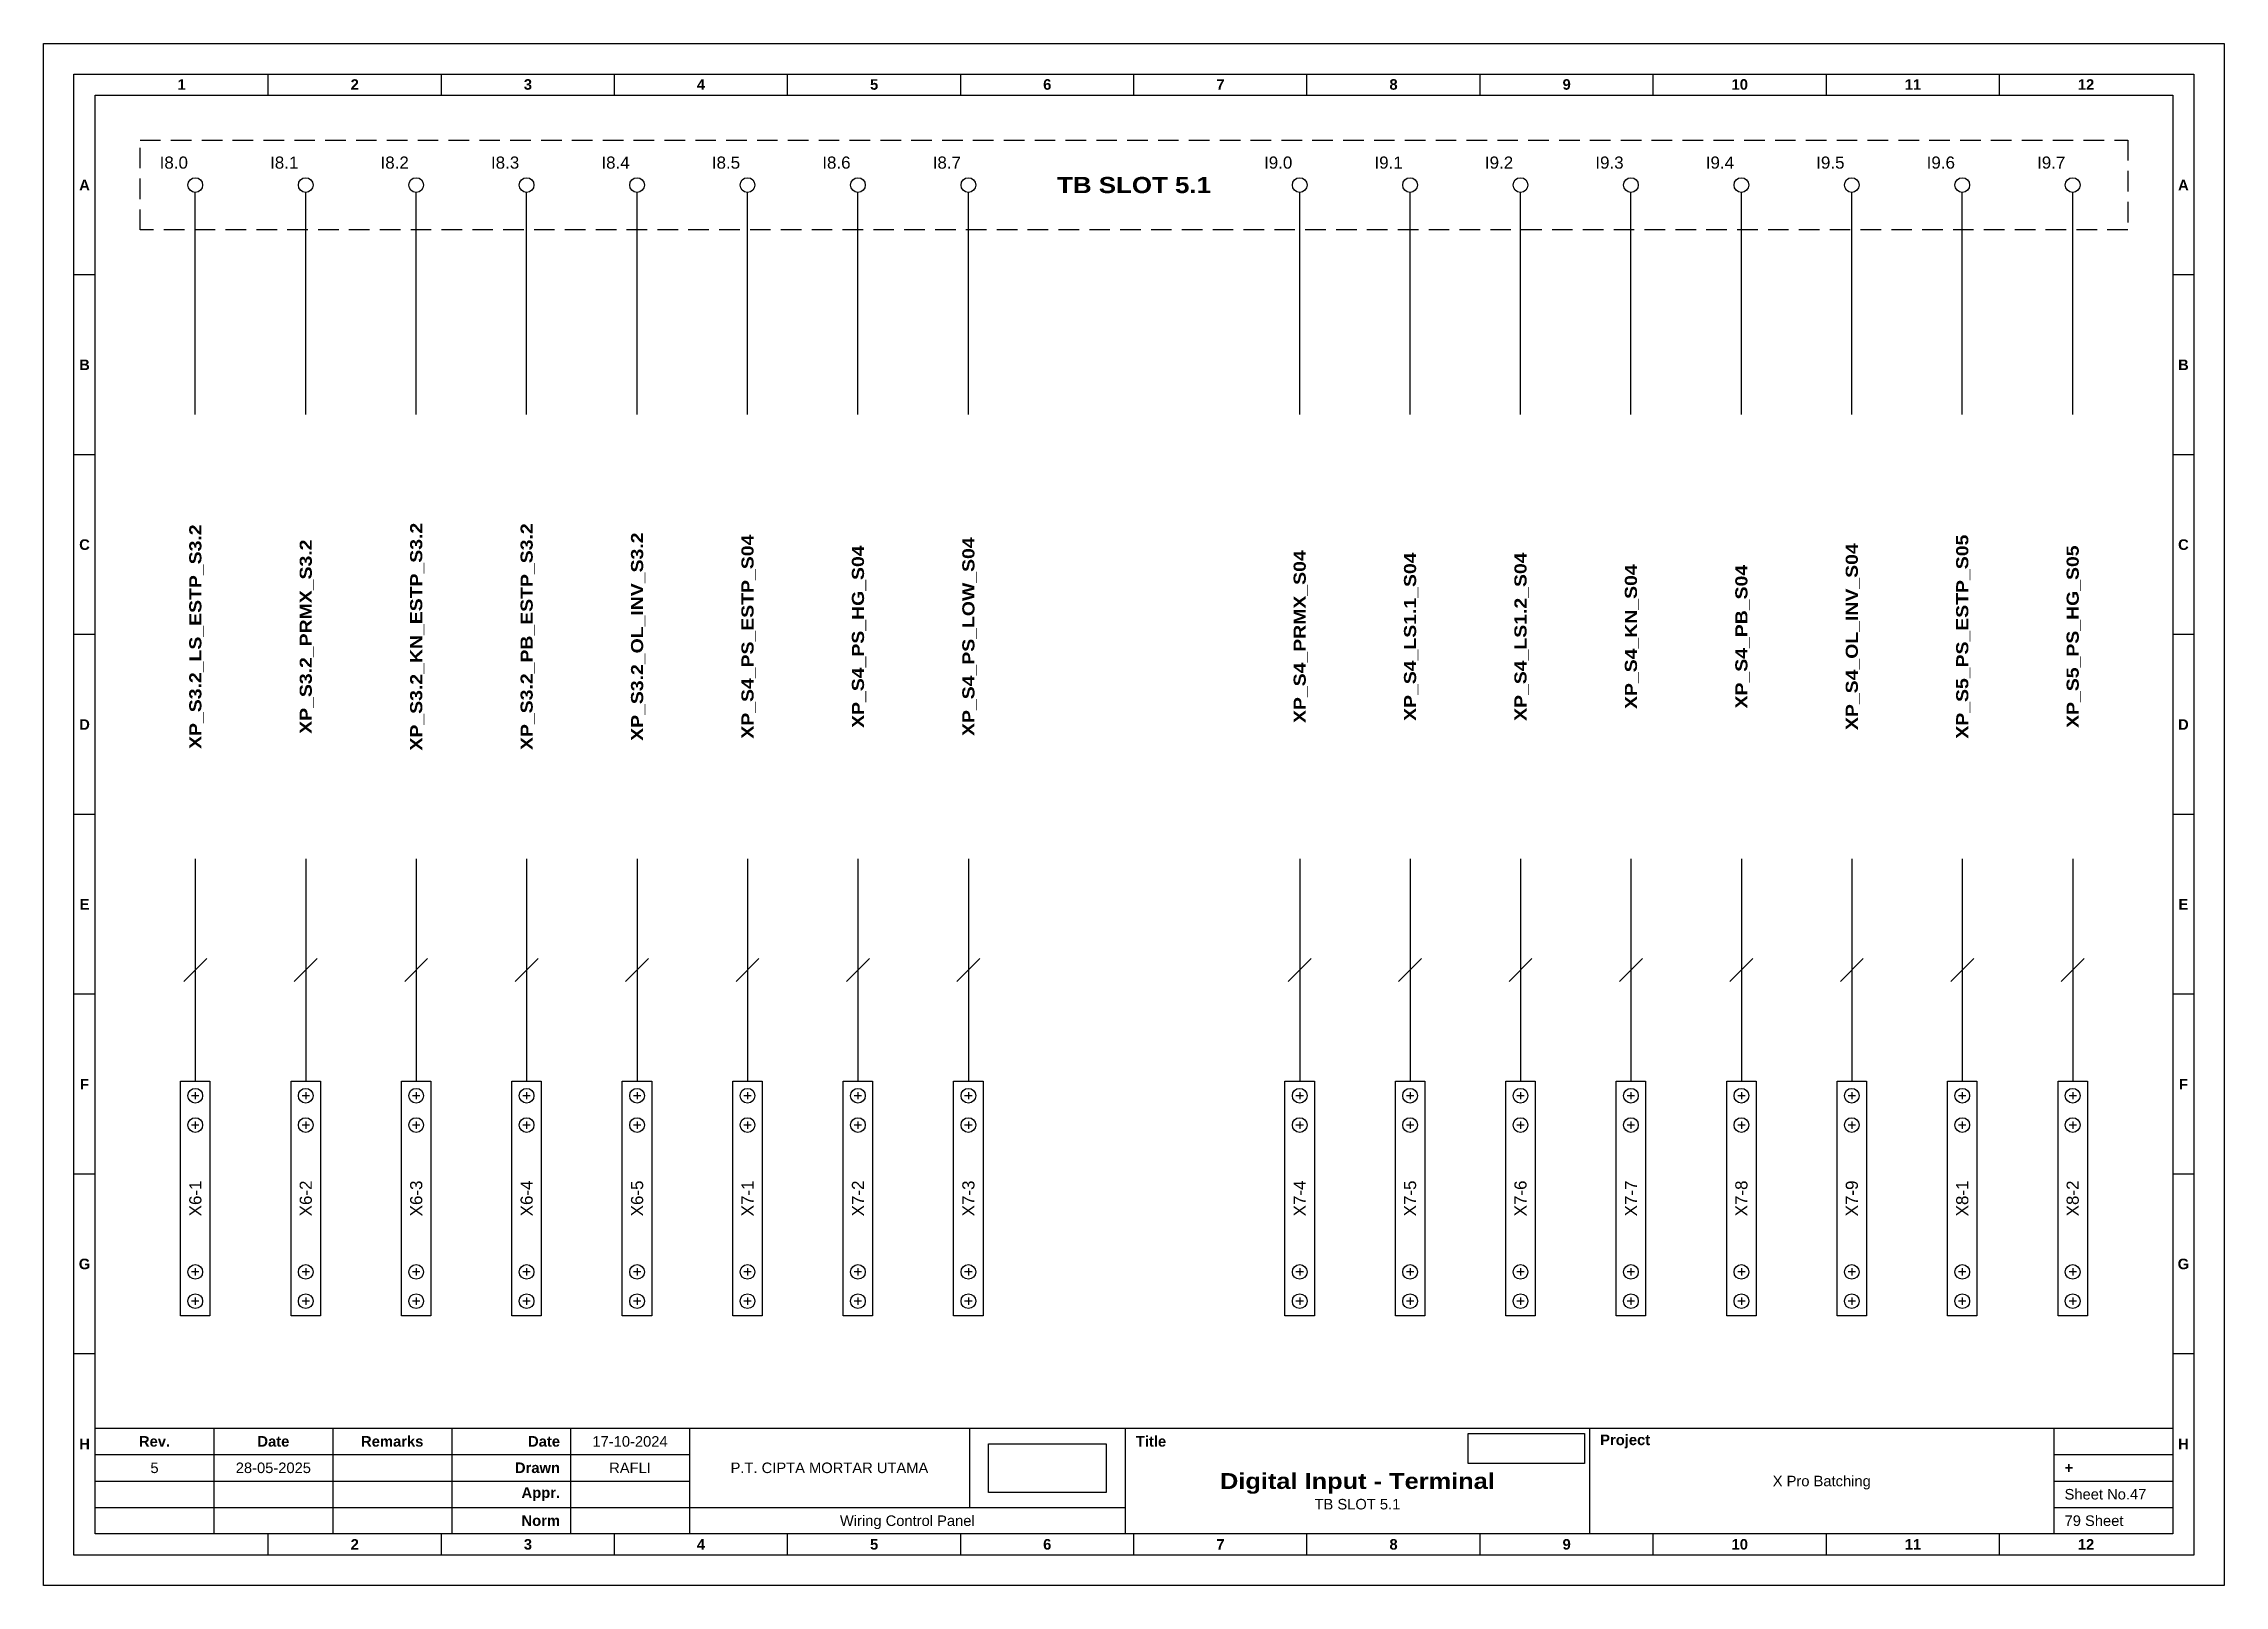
# Model space of a CAD drawing. Header units: millimetres. Extents: x 1758 to 3576, y 1915 to 2566.
# Drawn here: x 1758.5 to 2027.8, y 2145.2 to 2335.6 of the extents above; entities that cross this region are included whole.
import ezdxf
from ezdxf.enums import TextEntityAlignment as Align

# ---------------------------------------------------------------- set-up
doc = ezdxf.new("R2010")
doc.units = ezdxf.units.MM
doc.linetypes.add('HIDDEN', pattern=[9.525, 6.35, -3.175])
doc.styles.add('Bold', font='ariblk.ttf', dxfattribs={"height": 25.4})
doc.styles.get("Standard").update_dxf_attribs({"font": 'arial.ttf'})
picture_1 = doc.add_image_def('image1.png', size_in_pixel=(2048, 847))
picture_2 = doc.add_image_def('image2.png', size_in_pixel=(2092, 542))

msp = doc.modelspace()

# ---------------------------------------------------------------- texts
at = {"ltscale": 500}
for s, p in [('I8.0', (1776.31, 2320.95)), ('I8.1', (1789.95, 2320.95)), ('I8.2', (1803.59, 2320.95)), ('I8.3', (1817.23, 2320.95)), ('I8.4', (1830.87, 2320.95)), ('I8.5', (1844.51, 2320.95)), ('I8.6', (1858.15, 2320.95)), ('I8.7', (1871.79, 2320.95)), ('I9.0', (1912.71, 2320.95)), ('I9.1', (1926.35, 2320.95)), ('I9.2', (1939.99, 2320.95)), ('I9.3', (1953.63, 2320.95)), ('I9.4', (1967.27, 2320.95)), ('I9.5', (1980.91, 2320.95)), ('I9.6', (1994.55, 2320.95)), ('I9.7', (2008.19, 2320.95))]:
    msp.add_text(s, height=1.5, dxfattribs=at).set_placement(p, align=Align.MIDDLE_RIGHT)
at = {"ltscale": 500, "style": 'Bold'}
msp.add_text('TB SLOT 5.1', height=2, dxfattribs=at).set_placement((1893.16, 2318.18), align=Align.MIDDLE_CENTER)
for s, p in [('XP_S3.2_LS_ESTP_S3.2', (1777.22, 2262.4)), ('XP_S3.2_KN_ESTP_S3.2', (1804.5, 2262.4)), ('XP_S3.2_PB_ESTP_S3.2', (1818.14, 2262.4)), ('XP_S3.2_PRMX_S3.2', (1790.86, 2262.4)), ('XP_S3.2_OL_INV_S3.2', (1831.78, 2262.4)), ('XP_S4_PS_ESTP_S04', (1845.42, 2262.4)), ('XP_S4_PS_HG_S04', (1859.06, 2262.4)), ('XP_S4_PS_LOW_S04', (1872.7, 2262.4)), ('XP_S4_OL_INV_S04', (1981.81, 2262.4)), ('XP_S5_PS_ESTP_S05', (1995.45, 2262.4)), ('XP_S5_PS_HG_S05', (2009.09, 2262.4)), ('XP_S4_PRMX_S04', (1913.62, 2262.4)), ('XP_S4_LS1.1_S04', (1927.25, 2262.4)), ('XP_S4_LS1.2_S04', (1940.89, 2262.4)), ('XP_S4_KN_S04', (1954.53, 2262.4)), ('XP_S4_PB_S04', (1968.17, 2262.4))]:
    msp.add_text(s, height=1.5, rotation=90, dxfattribs=at).set_placement(p, align=Align.MIDDLE_CENTER)
at = {"ltscale": 500}
for s, p in [('X6-4', (1818.14, 2193.02)), ('X7-4', (1913.62, 2193.02)), ('X6-1', (1777.22, 2193.02)), ('X6-2', (1790.86, 2193.02)), ('X6-3', (1804.5, 2193.02)), ('X6-5', (1831.78, 2193.02)), ('X7-1', (1845.42, 2193.02)), ('X7-2', (1859.06, 2193.02)), ('X7-3', (1872.7, 2193.02)), ('X7-5', (1927.25, 2193.02)), ('X7-6', (1940.89, 2193.02)), ('X7-7', (1954.53, 2193.02)), ('X7-8', (1968.17, 2193.02)), ('X7-9', (1981.81, 2193.02)), ('X8-1', (1995.45, 2193.02)), ('X8-2', (2009.09, 2193.02))]:
    msp.add_text(s, height=1.5, rotation=90, dxfattribs=at).set_placement(p, align=Align.MIDDLE_CENTER)

# ---------------------------------------------------------------- blocks, each defined once
blk = doc.blocks.new('KOP MU PROJECT')
at = {"color": 6, "ltscale": 50}
for p, q in [((27.74, 184.05), (27.74, 186.66)), ((49.13, 184.05), (49.13, 186.66)), ((70.51, 184.05), (70.51, 186.66)), ((91.89, 184.05), (91.89, 186.66)), ((113.27, 184.05), (113.27, 186.66)), ((134.66, 184.05), (134.66, 186.66)), ((156.04, 184.05), (156.04, 186.66)), ((177.42, 184.05), (177.42, 186.66)), ((198.8, 184.05), (198.8, 186.66)), ((220.19, 184.05), (220.19, 186.66)), ((241.57, 184.05), (241.57, 186.66)), ((6.36, 161.84), (3.75, 161.84)), ((265.59, 161.84), (262.98, 161.84)), ((6.36, 139.63), (3.75, 139.63)), ((265.59, 139.63), (262.98, 139.63)), ((6.36, 117.42), (3.75, 117.42)), ((265.59, 117.42), (262.98, 117.42)), ((6.36, 95.22), (3.75, 95.22)), ((265.59, 95.22), (262.98, 95.22)), ((6.36, 73.01), (3.75, 73.01)), ((265.59, 73.01), (262.98, 73.01)), ((6.36, 50.8), (3.75, 50.8)), ((265.59, 50.8), (262.98, 50.8)), ((6.36, 28.59), (3.75, 28.59)), ((265.59, 28.59), (262.98, 28.59)), ((27.74, 3.75), (27.74, 6.36)), ((49.13, 3.75), (49.13, 6.36)), ((70.51, 3.75), (70.51, 6.36)), ((91.89, 3.75), (91.89, 6.36)), ((113.27, 3.75), (113.27, 6.36)), ((134.66, 3.75), (134.66, 6.36)), ((156.04, 3.75), (156.04, 6.36)), ((177.42, 3.75), (177.42, 6.36)), ((198.8, 3.75), (198.8, 6.36)), ((220.19, 3.75), (220.19, 6.36)), ((241.57, 3.75), (241.57, 6.36))]:
    blk.add_line(p, q, dxfattribs=at)
at = {"ltscale": 50}
for p, q in [((6.36, 19.41), (262.98, 19.41)), ((21.04, 19.41), (21.04, 6.36)), ((35.72, 19.41), (35.72, 6.36)), ((50.41, 19.41), (50.41, 6.36)), ((65.09, 19.41), (65.09, 6.36)), ((79.77, 19.41), (79.77, 6.36)), ((114.35, 19.41), (114.35, 9.62)), ((133.6, 19.41), (133.6, 6.36)), ((190.95, 19.41), (190.95, 6.36)), ((248.3, 19.41), (248.3, 6.36)), ((6.36, 16.15), (79.77, 16.15)), ((248.3, 16.15), (262.98, 16.15)), ((6.36, 12.89), (79.77, 12.89)), ((248.3, 12.89), (262.98, 12.89)), ((6.36, 9.62), (133.6, 9.62)), ((248.3, 9.62), (262.98, 9.62))]:
    blk.add_line(p, q, dxfattribs=at)
at = {"color": 1, "ltscale": 50}
blk.add_lwpolyline([(269.34, 0), (0, 0), (0, 190.41), (269.34, 190.41)], close=True, dxfattribs=at)
at = {"color": 6, "ltscale": 50}
for points in [[(265.59, 3.75), (3.75, 3.75), (3.75, 186.66), (265.59, 186.66)], [(262.98, 6.36), (6.36, 6.36), (6.36, 184.05), (262.98, 184.05)]]:
    blk.add_lwpolyline(points, close=True, dxfattribs=at)
at = {"ltscale": 50, "char_height": 1.305, "attachment_point": 4}
for s, width, heights, insert in [('\\pxqc;{\\fArial|b1|i0|c0|p34;1}', 21.3825, [2.51], (6.36, 185.36)), ('\\pxqc;{\\fArial|b1|i0|c0|p34;2}', 21.3825, [2.51], (27.74, 185.36)), ('\\pxqc;{\\fArial|b1|i0|c0|p34;3}', 21.3825, [2.51], (49.13, 185.36)), ('\\pxqc;{\\fArial|b1|i0|c0|p34;4}', 21.3825, [2.51], (70.51, 185.36)), ('\\pxqc;{\\fArial|b1|i0|c0|p34;5}', 21.3825, [2.51], (91.89, 185.36)), ('\\pxqc;{\\fArial|b1|i0|c0|p34;6}', 21.3825, [2.51], (113.27, 185.36)), ('\\pxqc;{\\fArial|b1|i0|c0|p34;7}', 21.3825, [2.51], (134.66, 185.36)), ('\\pxqc;{\\fArial|b1|i0|c0|p34;8}', 21.3825, [2.51], (156.04, 185.36)), ('\\pxqc;{\\fArial|b1|i0|c0|p34;9}', 21.3825, [2.51], (177.42, 185.36)), ('\\pxqc;{\\fArial|b1|i0|c0|p34;10}', 21.3825, [2.51], (198.8, 185.36)), ('\\pxqc;{\\fArial|b1|i0|c0|p34;11}', 21.3825, [2.51], (220.19, 185.36)), ('\\pxqc;{\\fArial|b1|i0|c0|p34;12}', 21.3825, [2.51], (241.57, 185.36)), ('\\pxqc;{\\fArial|b1|i0|c0|p34;A}', 2.61, [2.51], (3.75, 172.95)), ('\\pxqc;{\\fArial|b1|i0|c0|p34;A}', 2.61, [2.51], (262.98, 172.95)), ('\\pxqc;{\\fArial|b1|i0|c0|p34;B}', 2.61, [2.51], (3.75, 150.74)), ('\\pxqc;{\\fArial|b1|i0|c0|p34;B}', 2.61, [2.51], (262.98, 150.74)), ('\\pxqc;{\\fArial|b1|i0|c0|p34;C}', 2.61, [2.51], (3.75, 128.53)), ('\\pxqc;{\\fArial|b1|i0|c0|p34;C}', 2.61, [2.51], (262.98, 128.53)), ('\\pxqc;{\\fArial|b1|i0|c0|p34;D}', 2.61, [2.51], (3.75, 106.32)), ('\\pxqc;{\\fArial|b1|i0|c0|p34;D}', 2.61, [2.51], (262.98, 106.32)), ('\\pxqc;{\\fArial|b1|i0|c0|p34;E}', 2.61, [2.51], (3.75, 84.11)), ('\\pxqc;{\\fArial|b1|i0|c0|p34;E}', 2.61, [2.51], (262.98, 84.11)), ('\\pxqc;{\\fArial|b1|i0|c0|p34;F}', 2.61, [2.51], (3.75, 61.9)), ('\\pxqc;{\\fArial|b1|i0|c0|p34;F}', 2.61, [2.51], (262.98, 61.9)), ('\\pxqc;{\\fArial|b1|i0|c0|p34;G}', 2.61, [2.51], (3.75, 39.69)), ('\\pxqc;{\\fArial|b1|i0|c0|p34;G}', 2.61, [2.51], (262.98, 39.69)), ('\\pxqc;{\\fArial|b1|i0|c0|p34;H}', 2.61, [2.51], (3.75, 17.47)), ('\\pxqc;{\\fArial|b1|i0|c0|p34;Rev.}', 14.6811, [2.88], (6.36, 17.78)), ('\\pxqc;{\\fArial|b1|i0|c0|p34;Date}', 14.6811, [2.88], (21.04, 17.78)), ('\\pxqc;{\\fArial|b1|i0|c0|p34;Remarks}', 14.6811, [2.88], (35.72, 17.78)), ('\\pxqr;{\\fArial|b1|i0|c0|p34;Date}', 13.3761, [2.88], (50.41, 17.78)), ('\\pxql;{\\fArial|b1|i0|c0|p34;Title}', 50.2419, [2.88], (134.9, 17.78)), ('\\pxql;{\\fArial|b1|i0|c0|p34;Project}', 50.2419, [2.88], (192.25, 17.78)), ('\\pxqc;{\\fArial|b1|i0|c0|p34;H}', 2.61, [2.51], (262.98, 17.47)), ('\\pxqr;{\\fArial|b1|i0|c0|p34;Drawn}', 13.3761, [2.88], (50.41, 14.52)), ('\\pxql;{\\fArial|b1|i0|c0|p34;+}', 14.6811, [2.88], (249.61, 14.52)), ('\\pxqr;{\\fArial|b1|i0|c0|p34;Appr.}', 13.3761, [2.88], (50.41, 11.26)), ('\\pxqr;{\\fArial|b1|i0|c0|p34;Norm}', 13.3761, [2.88], (50.41, 7.99)), ('\\pxqc;{\\fArial|b1|i0|c0|p34;2}', 21.3825, [2.51], (27.74, 5.06)), ('\\pxqc;{\\fArial|b1|i0|c0|p34;3}', 21.3825, [2.51], (49.13, 5.06)), ('\\pxqc;{\\fArial|b1|i0|c0|p34;4}', 21.3825, [2.51], (70.51, 5.06)), ('\\pxqc;{\\fArial|b1|i0|c0|p34;5}', 21.3825, [2.51], (91.89, 5.06)), ('\\pxqc;{\\fArial|b1|i0|c0|p34;6}', 21.3825, [2.51], (113.27, 5.06)), ('\\pxqc;{\\fArial|b1|i0|c0|p34;7}', 21.3825, [2.51], (134.66, 5.06)), ('\\pxqc;{\\fArial|b1|i0|c0|p34;8}', 21.3825, [2.51], (156.04, 5.06)), ('\\pxqc;{\\fArial|b1|i0|c0|p34;9}', 21.3825, [2.51], (177.42, 5.06)), ('\\pxqc;{\\fArial|b1|i0|c0|p34;10}', 21.3825, [2.51], (198.8, 5.06)), ('\\pxqc;{\\fArial|b1|i0|c0|p34;11}', 21.3825, [2.51], (220.19, 5.06)), ('\\pxqc;{\\fArial|b1|i0|c0|p34;12}', 21.3825, [2.51], (241.57, 5.06))]:
    blk.add_mtext_dynamic_manual_height_columns(s, width=width, gutter_width=0.0326, heights=heights, dxfattribs=dict(at, insert=insert))
at = {"ltscale": 50}
for tag, p in [('DATECREATED', (72.43, 17.78)), ('REV', (13.7, 14.52)), ('REVDATE', (28.38, 14.52)), ('REMARKS', (43.06, 14.52)), ('DRAWN', (72.43, 14.52)), ('COMPANY', (97.06, 14.52)), ('PROJECT', (219.62, 12.89)), ('APPR', (72.43, 11.26)), ('NORM', (72.43, 7.99)), ('DRAWINGCATEGORY', (106.68, 7.99)), ('DESCRIPTION', (162.27, 10.03))]:
    blk.add_attdef(tag, text='', height=1.3, dxfattribs=at).set_placement(p, align=Align.MIDDLE_CENTER)
at = {"ltscale": 50, "style": 'Bold'}
blk.add_attdef('TITLE', text='', height=1.96, dxfattribs=at).set_placement((162.27, 12.89), align=Align.MIDDLE_CENTER)
at = {"ltscale": 50}
for tag, p in [('SHEETNUMBER', (249.61, 11.26)), ('TOTALSHEET', (249.61, 7.99))]:
    blk.add_attdef(tag, text='', height=1.3, dxfattribs=at).set_placement(p, align=Align.MIDDLE_LEFT)
image = blk.add_image(picture_1, insert=(116.72, 11.48), size_in_units=(14.5, 6), dxfattribs=at)
image.dxf.flags = 15
image = blk.add_image(picture_2, insert=(175.94, 15.04), size_in_units=(14.36, 3.72), dxfattribs=at)
image.dxf.flags = 15

# ---------------------------------------------------------------- linework, layer by layer
at = {"color": 146, "true_color": 0x105689}
for p, q in [((1777.22, 2289.83), (1777.22, 2317.27)), ((1790.86, 2289.83), (1790.86, 2317.27)), ((1804.5, 2289.83), (1804.5, 2317.27)), ((1818.14, 2289.83), (1818.14, 2317.27)), ((1831.78, 2289.83), (1831.78, 2317.27)), ((1845.42, 2289.83), (1845.42, 2317.27)), ((1859.06, 2289.83), (1859.06, 2317.27)), ((1872.7, 2289.83), (1872.7, 2317.27)), ((1913.62, 2289.83), (1913.62, 2317.27)), ((1927.25, 2289.83), (1927.25, 2317.27)), ((1940.89, 2289.83), (1940.89, 2317.27)), ((1954.53, 2289.83), (1954.53, 2317.27)), ((1968.17, 2289.83), (1968.17, 2317.27)), ((1981.81, 2289.83), (1981.81, 2317.27)), ((1995.45, 2289.83), (1995.45, 2317.27)), ((2009.09, 2289.83), (2009.09, 2317.27)), ((1777.22, 2234.96), (1777.22, 2207.52)), ((1790.86, 2234.96), (1790.86, 2207.52)), ((1804.5, 2234.96), (1804.5, 2207.52)), ((1818.14, 2234.96), (1818.14, 2207.52)), ((1831.78, 2234.96), (1831.78, 2207.52)), ((1845.42, 2234.96), (1845.42, 2207.52)), ((1859.06, 2234.96), (1859.06, 2207.52)), ((1872.7, 2234.96), (1872.7, 2207.52)), ((1913.62, 2234.96), (1913.62, 2207.52)), ((1927.25, 2234.96), (1927.25, 2207.52)), ((1940.89, 2234.96), (1940.89, 2207.52)), ((1954.53, 2234.96), (1954.53, 2207.52)), ((1968.17, 2234.96), (1968.17, 2207.52)), ((1981.81, 2234.96), (1981.81, 2207.52)), ((1995.45, 2234.96), (1995.45, 2207.52)), ((2009.09, 2234.96), (2009.09, 2207.52)), ((1775.8, 2219.83), (1778.63, 2222.66)), ((1789.44, 2219.83), (1792.27, 2222.66)), ((1803.08, 2219.83), (1805.91, 2222.66)), ((1816.72, 2219.83), (1819.55, 2222.66)), ((1830.36, 2219.83), (1833.19, 2222.66)), ((1844, 2219.83), (1846.83, 2222.66)), ((1857.64, 2219.83), (1860.47, 2222.66)), ((1871.28, 2219.83), (1874.11, 2222.66)), ((1912.2, 2219.83), (1915.03, 2222.66)), ((1925.84, 2219.83), (1928.67, 2222.66)), ((1939.48, 2219.83), (1942.31, 2222.66)), ((1953.12, 2219.83), (1955.95, 2222.66)), ((1966.76, 2219.83), (1969.59, 2222.66)), ((1980.4, 2219.83), (1983.23, 2222.66)), ((1994.04, 2219.83), (1996.87, 2222.66)), ((2007.68, 2219.83), (2010.51, 2222.66))]:
    msp.add_line(p, q, dxfattribs=at)
at = {"color": 6}
for p, q in [((1777.22, 2206.16), (1777.22, 2205.26)), ((1790.86, 2206.16), (1790.86, 2205.26)), ((1804.5, 2206.16), (1804.5, 2205.26)), ((1818.14, 2206.16), (1818.14, 2205.26)), ((1831.78, 2206.16), (1831.78, 2205.26)), ((1845.42, 2206.16), (1845.42, 2205.26)), ((1859.06, 2206.16), (1859.06, 2205.26)), ((1872.7, 2206.16), (1872.7, 2205.26)), ((1913.62, 2206.16), (1913.62, 2205.26)), ((1927.25, 2206.16), (1927.25, 2205.26)), ((1940.89, 2206.16), (1940.89, 2205.26)), ((1954.53, 2206.16), (1954.53, 2205.26)), ((1968.17, 2206.16), (1968.17, 2205.26)), ((1981.81, 2206.16), (1981.81, 2205.26)), ((1995.45, 2206.16), (1995.45, 2205.26)), ((2009.09, 2206.16), (2009.09, 2205.26)), ((1777.67, 2205.71), (1776.76, 2205.71)), ((1791.31, 2205.71), (1790.4, 2205.71)), ((1804.95, 2205.71), (1804.04, 2205.71)), ((1818.59, 2205.71), (1817.68, 2205.71)), ((1832.23, 2205.71), (1831.32, 2205.71)), ((1845.87, 2205.71), (1844.96, 2205.71)), ((1859.51, 2205.71), (1858.6, 2205.71)), ((1873.15, 2205.71), (1872.24, 2205.71)), ((1914.07, 2205.71), (1913.16, 2205.71)), ((1927.71, 2205.71), (1926.8, 2205.71)), ((1941.35, 2205.71), (1940.44, 2205.71)), ((1954.99, 2205.71), (1954.08, 2205.71)), ((1968.63, 2205.71), (1967.72, 2205.71)), ((1982.27, 2205.71), (1981.36, 2205.71)), ((1995.91, 2205.71), (1995, 2205.71)), ((2009.55, 2205.71), (2008.64, 2205.71)), ((1777.67, 2202.08), (1776.76, 2202.08)), ((1777.22, 2202.54), (1777.22, 2201.63)), ((1791.31, 2202.08), (1790.4, 2202.08)), ((1790.86, 2202.54), (1790.86, 2201.63)), ((1804.95, 2202.08), (1804.04, 2202.08)), ((1804.5, 2202.54), (1804.5, 2201.63)), ((1818.59, 2202.08), (1817.68, 2202.08)), ((1818.14, 2202.54), (1818.14, 2201.63)), ((1832.23, 2202.08), (1831.32, 2202.08)), ((1831.78, 2202.54), (1831.78, 2201.63)), ((1845.87, 2202.08), (1844.96, 2202.08)), ((1845.42, 2202.54), (1845.42, 2201.63)), ((1859.51, 2202.08), (1858.6, 2202.08)), ((1859.06, 2202.54), (1859.06, 2201.63)), ((1873.15, 2202.08), (1872.24, 2202.08)), ((1872.7, 2202.54), (1872.7, 2201.63)), ((1914.07, 2202.08), (1913.16, 2202.08)), ((1913.62, 2202.54), (1913.62, 2201.63)), ((1927.71, 2202.08), (1926.8, 2202.08)), ((1927.25, 2202.54), (1927.25, 2201.63)), ((1941.35, 2202.08), (1940.44, 2202.08)), ((1940.89, 2202.54), (1940.89, 2201.63)), ((1954.99, 2202.08), (1954.08, 2202.08)), ((1954.53, 2202.54), (1954.53, 2201.63)), ((1968.63, 2202.08), (1967.72, 2202.08)), ((1968.17, 2202.54), (1968.17, 2201.63)), ((1982.27, 2202.08), (1981.36, 2202.08)), ((1981.81, 2202.54), (1981.81, 2201.63)), ((1995.91, 2202.08), (1995, 2202.08)), ((1995.45, 2202.54), (1995.45, 2201.63)), ((2009.55, 2202.08), (2008.64, 2202.08)), ((2009.09, 2202.54), (2009.09, 2201.63)), ((1777.22, 2184.41), (1777.22, 2183.5)), ((1790.86, 2184.41), (1790.86, 2183.5)), ((1804.5, 2184.41), (1804.5, 2183.5)), ((1818.14, 2184.41), (1818.14, 2183.5)), ((1831.78, 2184.41), (1831.78, 2183.5)), ((1845.42, 2184.41), (1845.42, 2183.5)), ((1859.06, 2184.41), (1859.06, 2183.5)), ((1872.7, 2184.41), (1872.7, 2183.5)), ((1913.62, 2184.41), (1913.62, 2183.5)), ((1927.25, 2184.41), (1927.25, 2183.5)), ((1940.89, 2184.41), (1940.89, 2183.5)), ((1954.53, 2184.41), (1954.53, 2183.5)), ((1968.17, 2184.41), (1968.17, 2183.5)), ((1981.81, 2184.41), (1981.81, 2183.5)), ((1995.45, 2184.41), (1995.45, 2183.5)), ((2009.09, 2184.41), (2009.09, 2183.5)), ((1777.67, 2183.95), (1776.76, 2183.95)), ((1791.31, 2183.95), (1790.4, 2183.95)), ((1804.95, 2183.95), (1804.04, 2183.95)), ((1818.59, 2183.95), (1817.68, 2183.95)), ((1832.23, 2183.95), (1831.32, 2183.95)), ((1845.87, 2183.95), (1844.96, 2183.95)), ((1859.51, 2183.95), (1858.6, 2183.95)), ((1873.15, 2183.95), (1872.24, 2183.95)), ((1914.07, 2183.95), (1913.16, 2183.95)), ((1927.71, 2183.95), (1926.8, 2183.95)), ((1941.35, 2183.95), (1940.44, 2183.95)), ((1954.99, 2183.95), (1954.08, 2183.95)), ((1968.63, 2183.95), (1967.72, 2183.95)), ((1982.27, 2183.95), (1981.36, 2183.95)), ((1995.91, 2183.95), (1995, 2183.95)), ((2009.55, 2183.95), (2008.64, 2183.95)), ((1777.67, 2180.33), (1776.76, 2180.33)), ((1777.22, 2180.78), (1777.22, 2179.87)), ((1791.31, 2180.33), (1790.4, 2180.33)), ((1790.86, 2180.78), (1790.86, 2179.87)), ((1804.95, 2180.33), (1804.04, 2180.33)), ((1804.5, 2180.78), (1804.5, 2179.87)), ((1818.59, 2180.33), (1817.68, 2180.33)), ((1818.14, 2180.78), (1818.14, 2179.87)), ((1832.23, 2180.33), (1831.32, 2180.33)), ((1831.78, 2180.78), (1831.78, 2179.87)), ((1845.87, 2180.33), (1844.96, 2180.33)), ((1845.42, 2180.78), (1845.42, 2179.87)), ((1859.51, 2180.33), (1858.6, 2180.33)), ((1859.06, 2180.78), (1859.06, 2179.87)), ((1873.15, 2180.33), (1872.24, 2180.33)), ((1872.7, 2180.78), (1872.7, 2179.87)), ((1914.07, 2180.33), (1913.16, 2180.33)), ((1913.62, 2180.78), (1913.62, 2179.87)), ((1927.71, 2180.33), (1926.8, 2180.33)), ((1927.25, 2180.78), (1927.25, 2179.87)), ((1941.35, 2180.33), (1940.44, 2180.33)), ((1940.89, 2180.78), (1940.89, 2179.87)), ((1954.99, 2180.33), (1954.08, 2180.33)), ((1954.53, 2180.78), (1954.53, 2179.87)), ((1968.63, 2180.33), (1967.72, 2180.33)), ((1968.17, 2180.78), (1968.17, 2179.87)), ((1982.27, 2180.33), (1981.36, 2180.33)), ((1981.81, 2180.78), (1981.81, 2179.87)), ((1995.91, 2180.33), (1995, 2180.33)), ((1995.45, 2180.78), (1995.45, 2179.87)), ((2009.55, 2180.33), (2008.64, 2180.33)), ((2009.09, 2180.78), (2009.09, 2179.87))]:
    msp.add_line(p, q, dxfattribs=at)
at = {"linetype": 'HIDDEN', "ltscale": 0.4}
msp.add_lwpolyline([(1770.4, 2323.73), (2015.91, 2323.73), (2015.91, 2312.63), (1770.4, 2312.63)], close=True, dxfattribs=at)
at = {"color": 6}
for points in [[(1775.4, 2207.52), (1779.03, 2207.52), (1779.03, 2178.51), (1775.4, 2178.51)], [(1789.04, 2207.52), (1792.67, 2207.52), (1792.67, 2178.51), (1789.04, 2178.51)], [(1802.68, 2207.52), (1806.31, 2207.52), (1806.31, 2178.51), (1802.68, 2178.51)], [(1816.32, 2207.52), (1819.95, 2207.52), (1819.95, 2178.51), (1816.32, 2178.51)], [(1829.96, 2207.52), (1833.59, 2207.52), (1833.59, 2178.51), (1829.96, 2178.51)], [(1843.6, 2207.52), (1847.23, 2207.52), (1847.23, 2178.51), (1843.6, 2178.51)], [(1857.24, 2207.52), (1860.87, 2207.52), (1860.87, 2178.51), (1857.24, 2178.51)], [(1870.88, 2207.52), (1874.51, 2207.52), (1874.51, 2178.51), (1870.88, 2178.51)], [(1911.8, 2207.52), (1915.43, 2207.52), (1915.43, 2178.51), (1911.8, 2178.51)], [(1925.44, 2207.52), (1929.07, 2207.52), (1929.07, 2178.51), (1925.44, 2178.51)], [(1939.08, 2207.52), (1942.71, 2207.52), (1942.71, 2178.51), (1939.08, 2178.51)], [(1952.72, 2207.52), (1956.35, 2207.52), (1956.35, 2178.51), (1952.72, 2178.51)], [(1966.36, 2207.52), (1969.99, 2207.52), (1969.99, 2178.51), (1966.36, 2178.51)], [(1980, 2207.52), (1983.63, 2207.52), (1983.63, 2178.51), (1980, 2178.51)], [(1993.64, 2207.52), (1997.27, 2207.52), (1997.27, 2178.51), (1993.64, 2178.51)], [(2007.28, 2207.52), (2010.91, 2207.52), (2010.91, 2178.51), (2007.28, 2178.51)]]:
    msp.add_lwpolyline(points, close=True, dxfattribs=at)
at = {"color": 146, "ltscale": 500, "true_color": 0x105689}
for centre in [(1777.22, 2318.18), (1790.86, 2318.18), (1804.5, 2318.18), (1818.14, 2318.18), (1831.78, 2318.18), (1845.42, 2318.18), (1859.06, 2318.18), (1872.7, 2318.18), (1913.62, 2318.18), (1927.25, 2318.18), (1940.89, 2318.18), (1954.53, 2318.18), (1968.17, 2318.18), (1981.81, 2318.18), (1995.45, 2318.18), (2009.09, 2318.18)]:
    msp.add_circle(centre, 0.907, dxfattribs=at)
at = {"color": 6, "ltscale": 500}
for centre in [(1777.22, 2205.71), (1790.86, 2205.71), (1804.5, 2205.71), (1818.14, 2205.71), (1831.78, 2205.71), (1845.42, 2205.71), (1859.06, 2205.71), (1872.7, 2205.71), (1913.62, 2205.71), (1927.25, 2205.71), (1940.89, 2205.71), (1954.53, 2205.71), (1968.17, 2205.71), (1981.81, 2205.71), (1995.45, 2205.71), (2009.09, 2205.71), (1777.22, 2202.08), (1790.86, 2202.08), (1804.5, 2202.08), (1818.14, 2202.08), (1831.78, 2202.08), (1845.42, 2202.08), (1859.06, 2202.08), (1872.7, 2202.08), (1913.62, 2202.08), (1927.25, 2202.08), (1940.89, 2202.08), (1954.53, 2202.08), (1968.17, 2202.08), (1981.81, 2202.08), (1995.45, 2202.08), (2009.09, 2202.08), (1777.22, 2183.95), (1790.86, 2183.95), (1804.5, 2183.95), (1818.14, 2183.95), (1831.78, 2183.95), (1845.42, 2183.95), (1859.06, 2183.95), (1872.7, 2183.95), (1913.62, 2183.95), (1927.25, 2183.95), (1940.89, 2183.95), (1954.53, 2183.95), (1968.17, 2183.95), (1981.81, 2183.95), (1995.45, 2183.95), (2009.09, 2183.95), (1777.22, 2180.33), (1790.86, 2180.33), (1804.5, 2180.33), (1818.14, 2180.33), (1831.78, 2180.33), (1845.42, 2180.33), (1859.06, 2180.33), (1872.7, 2180.33), (1913.62, 2180.33), (1927.25, 2180.33), (1940.89, 2180.33), (1954.53, 2180.33), (1968.17, 2180.33), (1981.81, 2180.33), (1995.45, 2180.33), (2009.09, 2180.33)]:
    msp.add_circle(centre, 0.907, dxfattribs=at)

# ---------------------------------------------------------------- block references
msp.add_blockref('KOP MU PROJECT', (1758.48, 2145.23)).add_auto_attribs({'DESCRIPTION': 'TB SLOT 5.1', 'TITLE': 'Digital Input - Terminal', 'PROJECT': 'X Pro Batching', 'COMPANY': 'P.T. CIPTA MORTAR UTAMA', 'DRAWINGCATEGORY': 'Wiring Control Panel', 'DRAWN': 'RAFLI', 'DATECREATED': '17-10-2024', 'REVDATE': '28-05-2025', 'REV': '5', 'SHEETNUMBER': 'Sheet No.47', 'TOTALSHEET': '79 Sheet'})

msp.set_redraw_order([(e.dxf.handle, doc.entitydb.next_handle()) for e in msp.query("TEXT MTEXT ATTDEF DIMENSION ARC_DIMENSION")])  # texts and dimensions are drawn at this point

doc.saveas('drawing.dxf')
